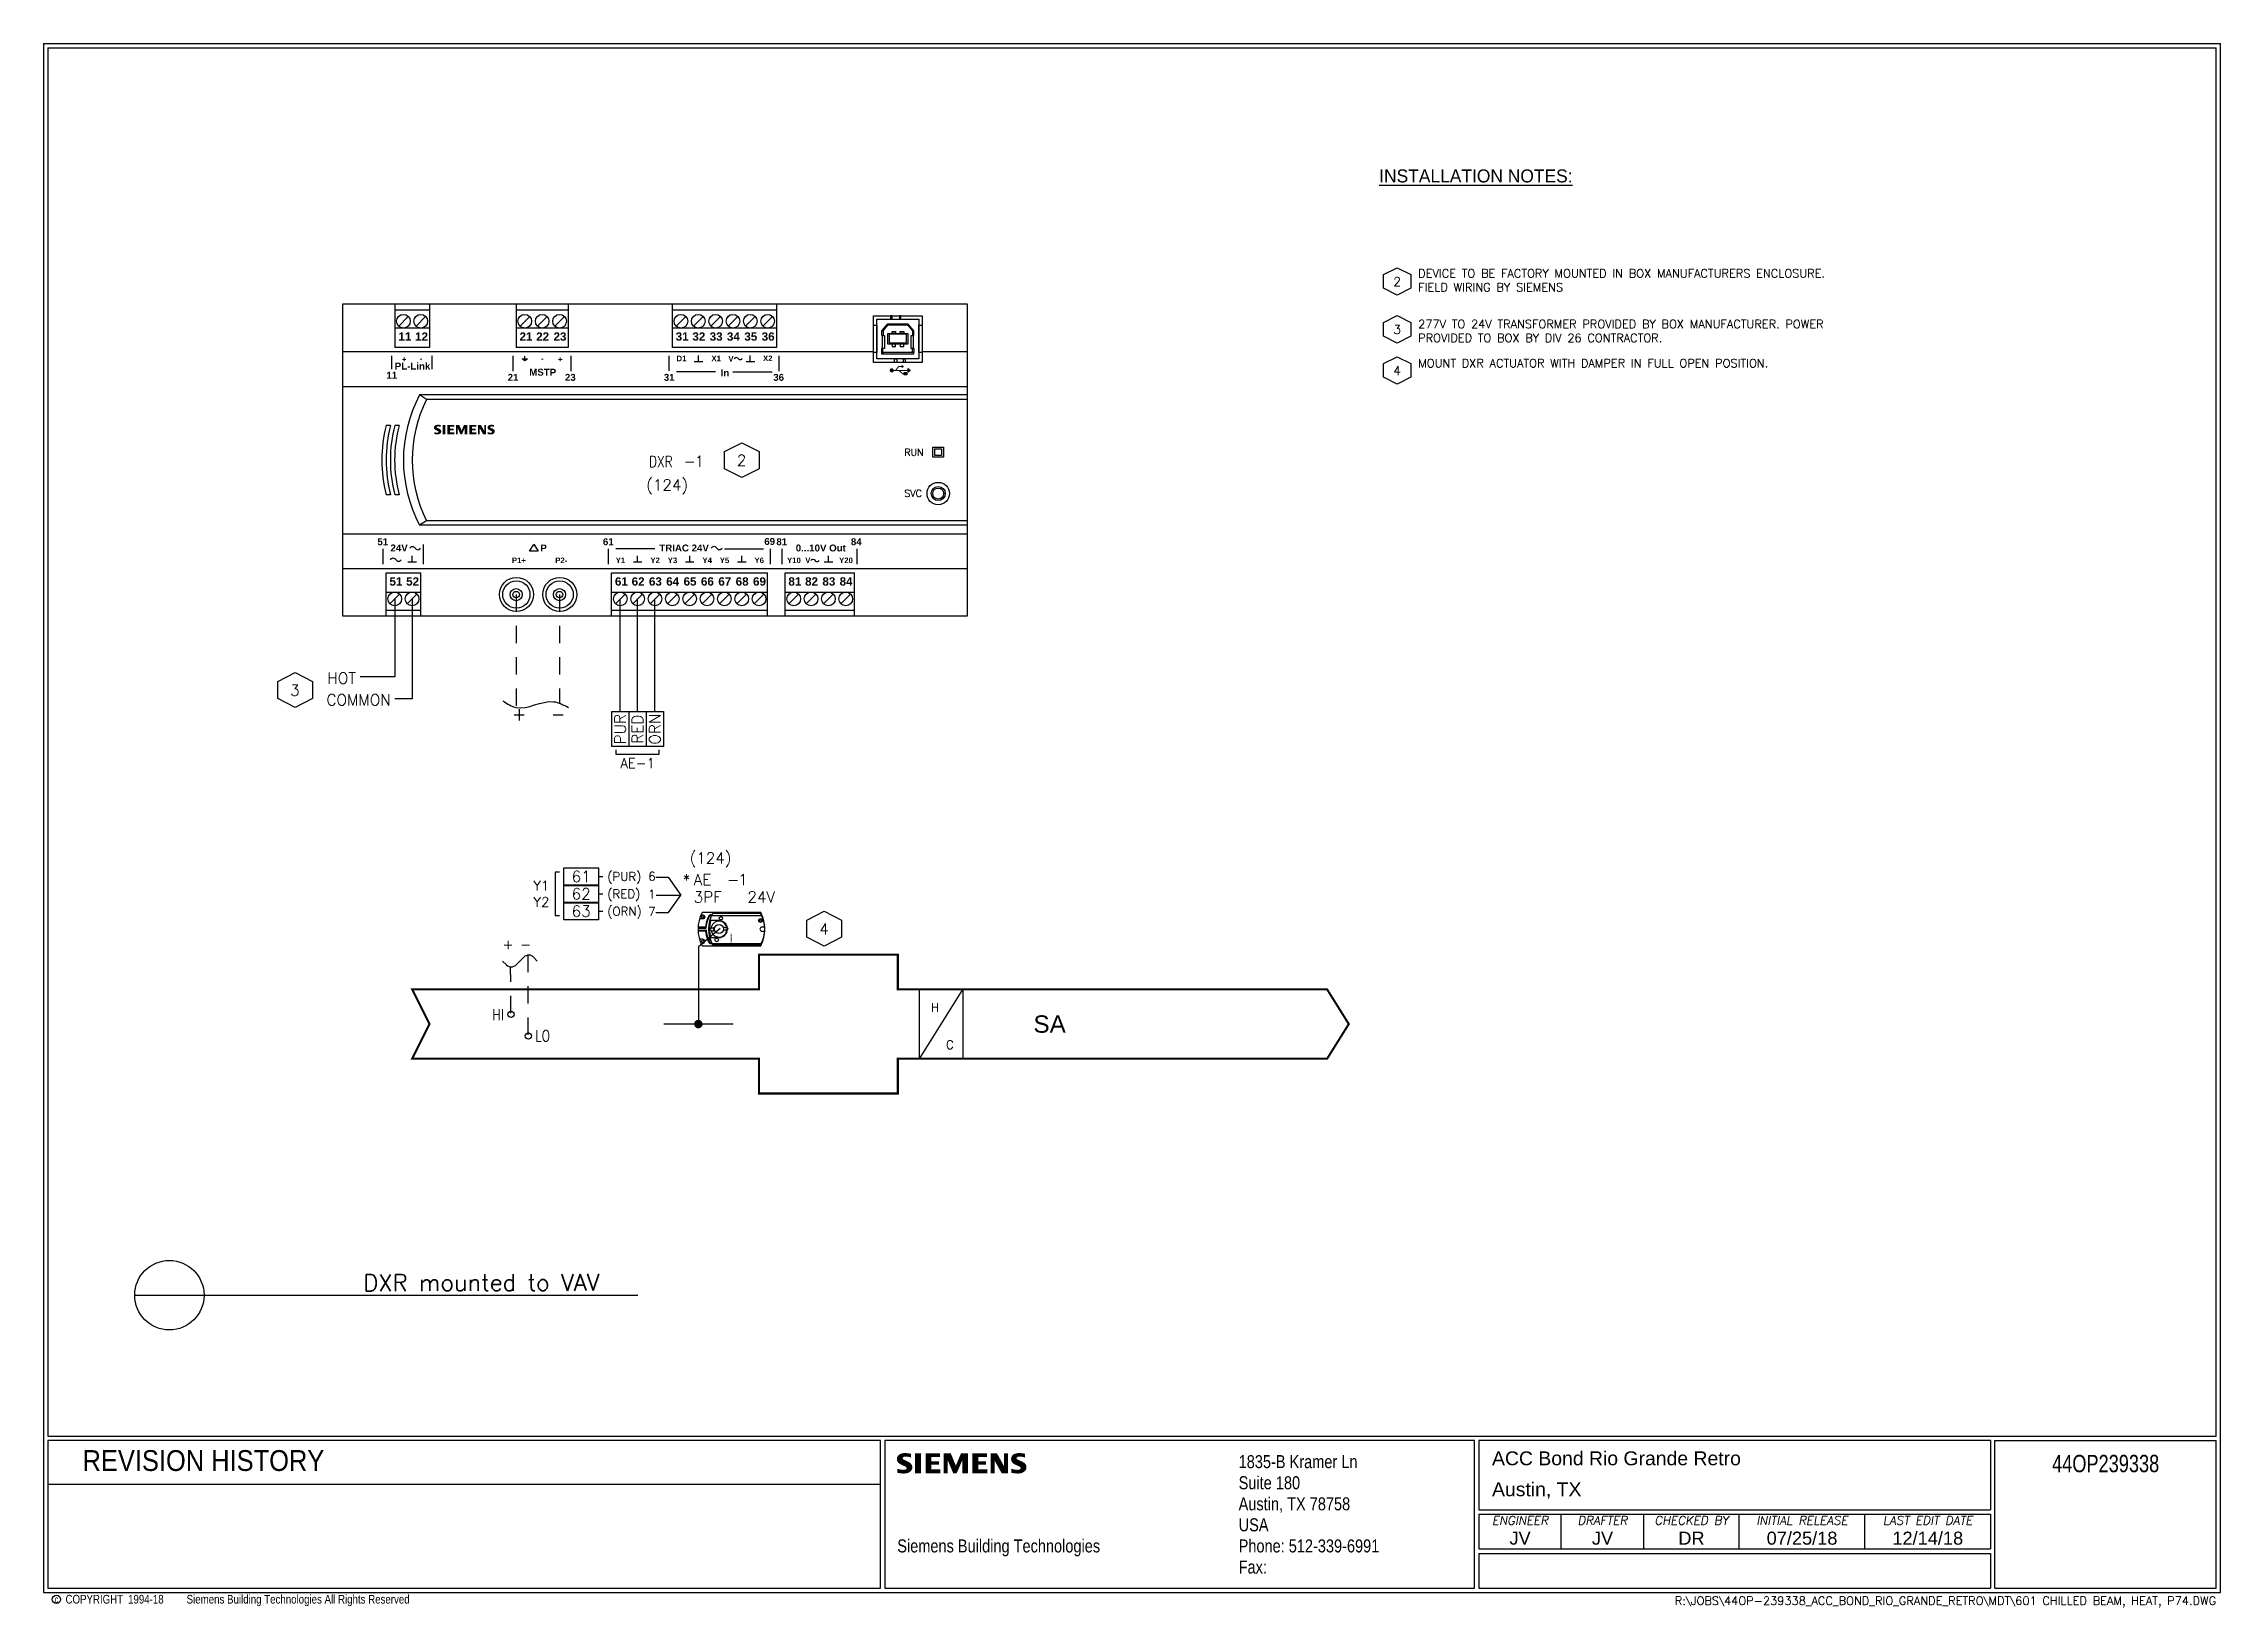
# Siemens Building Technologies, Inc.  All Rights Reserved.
# Model space of a CAD drawing. Extents: x 0 to 15.7, y -1.2 to 10.
import ezdxf
from ezdxf.enums import TextEntityAlignment as Align

# ---------------------------------------------------------------- set-up
doc = ezdxf.new("R2010")
doc.units = 0
doc.header["$LTSCALE"] = 0.25
doc.header["$MEASUREMENT"] = 0
doc.linetypes.add('DASHED', pattern=[0.75, 0.5, -0.25])
doc.layers.get('0').update_dxf_attribs({"linetype": 'CONTINUOUS'})
for name, color, linetype in [('ELECTRIC', 1, 'CONTINUOUS'), ('MECHSYS', 7, 'CONTINUOUS'), ('PNEU_DASHED', 3, 'DASHED'), ('TITLE', 7, 'CONTINUOUS'), ('TITLE_TEXT', 7, 'CONTINUOUS')]:
    doc.layers.add(name, color=color, linetype=linetype)
doc.styles.add('ARIAL', font='helv.shx', dxfattribs={"width": 0.8})
doc.styles.add('ARIALNARROW', font='ARIALN.TTF')
doc.styles.add('HAND', font='freehand')
doc.styles.add('HELV', font='helv')
doc.styles.add('NEWTXT', font='newtxt')
doc.styles.get("Standard").update_dxf_attribs({"font": 'simplex'})
doc.styles.add('TITLES', font='helv.shx', dxfattribs={"width": 0.75})
doc.styles.add('TITLES-JOBNO', font='helv.shx', dxfattribs={"width": 0.75})
doc.styles.add('TITLES-JOBTITLE', font='simplex.shx', dxfattribs={"height": 0.06})
doc.styles.add('TITLES-SYS', font='helv.shx', dxfattribs={"width": 0.875})

msp = doc.modelspace()

# ---------------------------------------------------------------- texts
at = {"style": 'HAND'}
msp.add_text('%%uINSTALLATION NOTES:', height=0.09375, dxfattribs=at).set_placement((9.594, 9.031))
at = {"width": 0.8}
msp.add_text('HI', height=0.08, dxfattribs=at).set_placement((3.286, 2.996), align=Align.RIGHT)
at = {"style": 'HELV'}
msp.add_text('SA', height=0.125, dxfattribs=at).set_placement((7.219, 2.969), align=Align.MIDDLE)
at = {"width": 0.8}
msp.add_text('LO', height=0.08, dxfattribs=at).set_placement((3.512, 2.844))
at = {"layer": 'MECHSYS'}
for s, height, p in [('(PUR)', 0.0625, (4.031, 4)), ('(RED)', 0.0625, (4.031, 3.875)), ('(ORN)', 0.0625, (4.031, 3.75)), ('+ -', 0.0704, (3.277, 3.508))]:
    msp.add_text(s, height=height, dxfattribs=at).set_placement(p)
at = {"layer": 'MECHSYS', "color": 1}
for s, p in [('6', (4.353, 4.002)), ('1', (4.353, 3.874)), ('7', (4.353, 3.749))]:
    msp.add_text(s, height=0.0625, dxfattribs=at).set_placement(p, align=Align.CENTER)
at = {"layer": 'MECHSYS', "attachment_point": 1}
for s, width, heights, insert, char_height in [('DEVICE TO BE FACTORY MOUNTED IN BOX MANUFACTURERS ENCLOSURE. FIELD WIRING BY SIEMENS', 3.40901, [0.676], (9.875, 8.406), 0.06), ('277V TO 24V TRANSFORMER PROVIDED BY BOX MANUFACTURER. POWER PROVIDED TO BOX BY DIV 26 CONTRACTOR.', 3.40901, [0.676], (9.875, 8.041), 0.06), ('MOUNT DXR ACTUATOR WITH DAMPER IN FULL OPEN POSITION.', 3.40901, [0.676], (9.875, 7.759), 0.06), ('+', 0.3125, [0], (3.344, 5.25), 0.0938), ('-', 0.15625, [0], (3.625, 5.25), 0.0938), ('AE-1', 0.3125, [0], (4.125, 4.883), 0.07), ('Y1 \\PY2', 0.34375, [0], (3.5, 4), 0.07)]:
    msp.add_mtext_dynamic_manual_height_columns(s, width=width, gutter_width=0.469, heights=heights, dxfattribs=dict(at, insert=insert, char_height=char_height))
at = {"layer": 'MECHSYS', "color": 1, "char_height": 0.08, "width": 0.75, "attachment_point": 1}
for s, insert in [('\\pi0.26452;{\\C0;HOT}', (1.75, 5.5)), ('\\pi0.1331;{\\C0;COMMON}', (1.875, 5.344))]:
    msp.add_mtext(s, dxfattribs=dict(at, insert=insert))

# ---------------------------------------------------------------- blocks, each defined once
blk = doc.blocks.new('SIEMENS')
at = {"layer": 'MECHSYS', "linetype": 'Continuous'}
for points in [[(0.077, 0.141), (0.09, 0.138), (0.098, 0.137), (0.098, 0.109), (0.084, 0.114), (0.071, 0.116), (0.059, 0.117), (0.046, 0.115), (0.044, 0.114), (0.037, 0.105), (0.043, 0.096), (0.051, 0.093), (0.077, 0.08), (0.091, 0.072), (0.1, 0.063), (0.106, 0.054), (0.109, 0.043), (0.109, 0.04), (0.107, 0.027), (0.101, 0.016), (0.092, 0.007), (0.082, 0.001), (0.07, -0.003), (0.056, -0.005), (0.047, -0.006), (0.033, -0.005), (0.024, -0.004), (0.011, -0.002), (0, 0), (0, 0.029), (0.014, 0.025), (0.028, 0.022), (0.04, 0.021), (0.044, 0.021), (0.059, 0.023), (0.067, 0.029), (0.068, 0.034), (0.061, 0.044), (0.058, 0.045), (0.029, 0.058), (0.016, 0.065), (0.007, 0.073), (0.005, 0.075), (-0.001, 0.087), (-0.003, 0.099), (-0.001, 0.112), (0.005, 0.123), (0.013, 0.13), (0.024, 0.136), (0.036, 0.14), (0.05, 0.142), (0.057, 0.142), (0.069, 0.141)], [(0.128, -0.003), (0.171, -0.003), (0.171, 0.139), (0.128, 0.139)], [(0.245, 0.113), (0.245, 0.082), (0.301, 0.082), (0.245, 0.082), (0.301, 0.082), (0.301, 0.058), (0.245, 0.058), (0.245, 0.025), (0.31, 0.025), (0.245, 0.025), (0.31, 0.025), (0.31, -0.003), (0.204, -0.003), (0.204, 0.139), (0.309, 0.139), (0.309, 0.113)], [(0.469, -0.003), (0.469, 0.091), (0.428, -0.004), (0.403, -0.004), (0.363, 0.091), (0.363, -0.003), (0.334, -0.003), (0.334, 0.139), (0.386, 0.139), (0.422, 0.052), (0.459, 0.139), (0.509, 0.139), (0.509, -0.003)], [(0.639, 0.058), (0.584, 0.058), (0.584, 0.025), (0.648, 0.025), (0.584, 0.025), (0.648, 0.025), (0.648, -0.003), (0.542, -0.003), (0.542, 0.139), (0.647, 0.139), (0.647, 0.113), (0.584, 0.113), (0.584, 0.082), (0.639, 0.082), (0.584, 0.082), (0.639, 0.082)], [(0.752, -0.003), (0.701, 0.088), (0.701, -0.003), (0.672, -0.003), (0.672, 0.139), (0.719, 0.139), (0.768, 0.05), (0.768, 0.139), (0.797, 0.139), (0.797, -0.003)], [(0.893, 0.116), (0.882, 0.117), (0.868, 0.115), (0.866, 0.114), (0.859, 0.105), (0.862, 0.098), (0.873, 0.093), (0.9, 0.08), (0.913, 0.073), (0.922, 0.065), (0.924, 0.063), (0.93, 0.051), (0.931, 0.039), (0.929, 0.026), (0.923, 0.015), (0.914, 0.007), (0.904, 0.001), (0.892, -0.003), (0.878, -0.005), (0.869, -0.006), (0.855, -0.005), (0.846, -0.004), (0.833, -0.002), (0.822, 0), (0.822, 0.029), (0.837, 0.025), (0.85, 0.022), (0.862, 0.021), (0.867, 0.021), (0.88, 0.023), (0.884, 0.024), (0.89, 0.033), (0.884, 0.043), (0.88, 0.045), (0.851, 0.058), (0.838, 0.065), (0.829, 0.073), (0.827, 0.075), (0.822, 0.086), (0.82, 0.099), (0.822, 0.112), (0.828, 0.123), (0.836, 0.131), (0.846, 0.136), (0.859, 0.14), (0.873, 0.142), (0.879, 0.142), (0.892, 0.141), (0.897, 0.141), (0.91, 0.139), (0.92, 0.137), (0.92, 0.109), (0.906, 0.114)]]:
    blk.add_hatch(color=134, dxfattribs=at).paths.add_polyline_path(points)
at = {"color": 7}
for p, q in [((0.171, 0.139), (0.171, 0.139)), ((0.301, 0.082), (0.301, 0.082)), ((0.648, 0.025), (0.648, 0.025)), ((0.768, 0.05), (0.768, 0.05))]:
    blk.add_line(p, q, dxfattribs=at)
blk = doc.blocks.new('TITLBLKB')
at = {"layer": 'TITLE', "color": 134}
for p, q in [((-0.031, 10.031), (15.656, 10.031)), ((-0.031, 10.031), (-0.031, -1.125)), ((15.656, -1.125), (15.656, 10.031)), ((-0.031, -1.125), (15.656, -1.125))]:
    blk.add_line(p, q, dxfattribs=at)
at = {"layer": 'TITLE'}
for p, q in [((0, 10), (15.625, 10)), ((0, 10), (0, 0)), ((15.625, 0), (15.625, 10)), ((0, 0), (15.625, 0)), ((6, -0.031), (0, -0.031)), ((0, -0.031), (0, -1.094)), ((6, -1.094), (6, -0.031)), ((10.281, -0.031), (6.031, -0.031)), ((6.031, -0.031), (6.031, -1.094)), ((10.281, -1.094), (10.281, -0.031)), ((14, -0.031), (10.312, -0.031)), ((10.312, -0.031), (10.312, -0.531)), ((14, -0.031), (14, -0.531)), ((14.031, -1.094), (14.031, -0.031)), ((14.031, -0.031), (15.625, -0.031)), ((15.625, -1.094), (15.625, -0.031)), ((0, -0.344), (6, -0.344)), ((10.312, -0.531), (14, -0.531)), ((10.312, -0.562), (14, -0.562)), ((10.312, -0.562), (10.312, -0.812)), ((10.906, -0.812), (10.906, -0.562)), ((11.5, -0.812), (11.5, -0.562)), ((12.188, -0.812), (12.188, -0.562)), ((13.094, -0.812), (13.094, -0.562)), ((14, -0.562), (14, -0.812)), ((10.312, -0.812), (14, -0.812)), ((10.312, -0.844), (14, -0.844)), ((10.312, -0.844), (10.312, -1.094)), ((14, -0.844), (14, -1.094)), ((0, -1.094), (6, -1.094)), ((6.031, -1.094), (10.281, -1.094)), ((10.312, -1.094), (14, -1.094)), ((14.031, -1.094), (15.625, -1.094))]:
    blk.add_line(p, q, dxfattribs=at)
at = {"layer": 'TITLE_TEXT', "color": 255}
blk.add_circle((0.062, -1.175), 0.03, dxfattribs=at)
at = {"layer": 'MECHSYS'}
blk.add_blockref('SIEMENS', (6.121, -0.263), dxfattribs=at)
at = {"layer": 'MECHSYS', "style": 'TITLES-SYS', "width": 0.875}
blk.add_attdef('REVHISTORY', text='', height=0.15, dxfattribs=at).set_placement((0.25, -0.175), align=Align.MIDDLE_LEFT)
at = {"layer": 'TITLE', "color": 8, "style": 'TITLES-JOBTITLE', "oblique": 10}
for s, p in [('ENGINEER', (10.609, -0.656)), ('DRAFTER', (11.203, -0.656)), ('CHECKED BY', (11.844, -0.656)), ('INITIAL RELEASE', (12.641, -0.656)), ('LAST EDIT DATE', (13.547, -0.656))]:
    blk.add_text(s, height=0.0625, dxfattribs=at).set_placement(p, align=Align.BOTTOM_CENTER)
at = {"layer": 'TITLE_TEXT', "color": 7, "style": 'ARIALNARROW', "width": 0.8}
blk.add_text('c', height=0.05, dxfattribs=at).set_placement((0.062, -1.175), align=Align.MIDDLE)
at = {"layer": 'TITLE_TEXT', "color": 7, "style": 'ARIAL', "width": 0.8}
blk.add_text('COPYRIGHT', height=0.0625, dxfattribs=at).set_placement((0.127, -1.205))
at = {"layer": 'TITLE_TEXT', "style": 'ARIAL'}
for tag, height, p in [('BR_ADD1', 0.0938, (8.581, -0.183)), ('JOB', 0.1, (10.407, -0.159)), ('BR_NAME', 0.0938, (6.121, -0.79)), ('BR_DIVISION', 0.0938, (6.121, -0.942))]:
    blk.add_attdef(tag, text='', height=height, dxfattribs=at).set_placement(p, align=Align.MIDDLE_LEFT)
at = {"layer": 'TITLE_TEXT', "width": 0.75}
for tag, height, style, p in [('JOB_NUMBER', 0.125, 'TITLES-JOBNO', (14.829, -0.259)), ('SYSTEM_ID', 0.125, 'TITLES-JOBNO', (14.829, -0.435)), ('DWG', 0.4, 'TITLES', (14.828, -0.963))]:
    blk.add_attdef(tag, text='', height=height, dxfattribs=dict(at, style=style)).set_placement(p, align=Align.CENTER)
at = {"layer": 'TITLE_TEXT', "style": 'ARIAL'}
for tag, height, flags, p in [('BR_ADD2', 0.0938, 8, (8.581, -0.335)), ('BR_CITY', 0.0938, 8, (8.581, -0.487)), ('LOCATION', 0.1, 4, (10.407, -0.382)), ('BR_COUNTRY', 0.0938, 8, (8.581, -0.638)), ('BR_PHONE', 0.0938, 8, (8.581, -0.79)), ('BR_FAX', 0.0938, 8, (8.581, -0.942))]:
    blk.add_attdef(tag, text='', height=height, dxfattribs=dict(at, flags=flags)).set_placement(p, align=Align.MIDDLE_LEFT)
at = {"layer": 'TITLE_TEXT', "style": 'ARIAL', "flags": 4}
for tag, p in [('ENGR', (10.609, -0.781)), ('EDATE', (13.547, -0.781))]:
    blk.add_attdef(tag, text='', height=0.0938, dxfattribs=at).set_placement(p, align=Align.CENTER)
at = {"layer": 'TITLE_TEXT', "style": 'ARIAL'}
for tag, p in [('DR', (11.203, -0.781)), ('CHECK', (11.844, -0.781)), ('CDATE', (12.641, -0.781))]:
    blk.add_attdef(tag, text='', height=0.0938, dxfattribs=at).set_placement(p, align=Align.CENTER)
at = {"layer": 'TITLE_TEXT', "style": 'TITLES-SYS', "width": 0.875}
blk.add_attdef('SYSTEM', text='', height=0.15, dxfattribs=at).set_placement((10.407, -0.969), align=Align.MIDDLE_LEFT)
at = {"layer": 'TITLE_TEXT', "color": 7, "style": 'ARIAL', "width": 0.8, "flags": 8}
for tag, p in [('COPY-DATE', (0.578, -1.174)), ('COPY-NAME', (1, -1.174))]:
    blk.add_attdef(tag, text='', height=0.0625, dxfattribs=at).set_placement(p, align=Align.MIDDLE_LEFT)
at = {"layer": 'TITLE_TEXT', "style": 'TITLES-JOBTITLE', "flags": 4}
blk.add_attdef('FULLDWG', text='', height=0.06, dxfattribs=at).set_placement((15.625, -1.215), align=Align.RIGHT)
blk = doc.blocks.new('_TITDET1')
at = {"linetype": 'Continuous'}
blk.add_line((-2.0625, 0), (1.5625, 0), dxfattribs=at)
at = {"color": 7, "linetype": 'Continuous'}
blk.add_circle((-1.8125, 0), 0.25, dxfattribs=at)
at = {"color": 7, "linetype": 'Continuous', "width": 0.8}
for tag, height, p in [('DET-NUM', 0.125, (-1.8125, 0.03125)), ('DET-PAGE', 0.125, (-1.8125, -0.15625)), ('NOTES_1', 0.09375, (0, -0.15625)), ('NOTES_2', 0.09375, (0, -0.296875)), ('NOTES_3', 0.09375, (0, -0.4375)), ('NOTES_4', 0.09375, (0, -0.578125)), ('NOTES_5', 0.09375, (0, -0.71875))]:
    blk.add_attdef(tag, text='', height=height, dxfattribs=at).set_placement(p, align=Align.CENTER)
at = {"color": 7, "linetype": 'Continuous'}
blk.add_attdef('DETAIL', text='', height=0.12, rotation=0.125, dxfattribs=at).set_placement((0, 0.03125), align=Align.CENTER)
blk = doc.blocks.new('_SYSITAG')
for p, q in [((-0.125, 0.062), (0, 0.125)), ((-0.125, -0.062), (-0.125, 0.062)), ((0, 0.125), (0.125, 0.062)), ((0.125, 0.062), (0.125, -0.062)), ((0, -0.125), (-0.125, -0.062)), ((0.125, -0.062), (0, -0.125))]:
    blk.add_line(p, q)
at = {"color": 1}
blk.add_attdef('TERMTAG', text='', height=0.08, dxfattribs=at).set_placement((-0.001, -0.002), align=Align.MIDDLE)
blk = doc.blocks.new('_ACHCL')
for p, q in [((-0.156, -0.25), (0.156, 0.25)), ((-0.156, -0.25), (-0.156, 0.25)), ((-0.156, 0.25), (0.156, 0.25)), ((0.156, 0.25), (0.156, -0.25)), ((0.156, -0.25), (-0.156, -0.25)), ((0.156, -0.25), (-0.094, -0.25))]:
    blk.add_line(p, q)
for s, p in [('H', (-0.075, 0.089)), ('C', (0.034, -0.18))]:
    blk.add_text(s, height=0.0625).set_placement(p)
blk = doc.blocks.new('*U9')
at = {"color": 134, "linetype": 'Continuous'}
for points in [[(0.757, 3.251), (0.725, 3.245), (0.759, 3.245)], [(0.726, 3.251), (0.725, 3.245), (0.757, 3.251)], [(0.725, 3.245), (0.727, 3.235), (0.759, 3.245)], [(0.73, 3.262), (0.726, 3.251), (0.761, 3.257)], [(0.761, 3.257), (0.726, 3.251), (0.757, 3.251)], [(0.759, 3.245), (0.727, 3.235), (0.768, 3.241)], [(0.768, 3.241), (0.727, 3.235), (0.788, 3.232)], [(0.727, 3.235), (0.733, 3.226), (0.788, 3.232)], [(0.728, 3.191), (0.728, 3.168), (0.74, 3.188)], [(0.74, 3.188), (0.728, 3.168), (0.752, 3.185)], [(0.752, 3.185), (0.728, 3.168), (0.762, 3.184)], [(0.762, 3.184), (0.728, 3.168), (0.808, 3.182)], [(0.808, 3.182), (0.728, 3.168), (0.8, 3.173)], [(0.8, 3.173), (0.728, 3.168), (0.798, 3.172)], [(0.798, 3.172), (0.728, 3.168), (0.789, 3.167)], [(0.728, 3.168), (0.74, 3.166), (0.789, 3.167)], [(0.738, 3.27), (0.73, 3.262), (0.774, 3.259)], [(0.73, 3.262), (0.761, 3.257), (0.774, 3.259)], [(0.788, 3.232), (0.733, 3.226), (0.797, 3.227)], [(0.797, 3.227), (0.733, 3.226), (0.806, 3.219)], [(0.733, 3.226), (0.742, 3.219), (0.806, 3.219)], [(0.747, 3.275), (0.738, 3.27), (0.789, 3.258)], [(0.738, 3.27), (0.774, 3.259), (0.786, 3.259)], [(0.738, 3.27), (0.786, 3.259), (0.789, 3.258)], [(0.789, 3.167), (0.74, 3.166), (0.777, 3.164)], [(0.74, 3.166), (0.747, 3.165), (0.777, 3.164)], [(0.742, 3.219), (0.75, 3.214), (0.811, 3.21)], [(0.806, 3.219), (0.742, 3.219), (0.811, 3.21)], [(0.792, 3.278), (0.747, 3.275), (0.804, 3.275)], [(0.758, 3.278), (0.747, 3.275), (0.792, 3.278)], [(0.747, 3.275), (0.789, 3.258), (0.801, 3.255)], [(0.747, 3.275), (0.801, 3.255), (0.804, 3.254)], [(0.804, 3.275), (0.747, 3.275), (0.804, 3.254)], [(0.747, 3.165), (0.76, 3.163), (0.777, 3.164)], [(0.75, 3.214), (0.773, 3.204), (0.811, 3.21)], [(0.78, 3.279), (0.758, 3.278), (0.792, 3.278)], [(0.772, 3.279), (0.758, 3.278), (0.78, 3.279)], [(0.777, 3.164), (0.76, 3.163), (0.764, 3.163)], [(0.766, 3.184), (0.762, 3.184), (0.808, 3.182)], [(0.778, 3.187), (0.766, 3.184), (0.808, 3.182)], [(0.811, 3.21), (0.773, 3.204), (0.813, 3.199)], [(0.773, 3.204), (0.781, 3.197), (0.813, 3.199)], [(0.782, 3.194), (0.778, 3.187), (0.812, 3.192)], [(0.812, 3.192), (0.778, 3.187), (0.808, 3.182)], [(0.813, 3.199), (0.781, 3.197), (0.812, 3.192)], [(0.781, 3.197), (0.782, 3.194), (0.812, 3.192)], [(0.861, 3.166), (0.861, 3.277), (0.829, 3.277)], [(0.829, 3.277), (0.829, 3.166), (0.861, 3.166)], [(0.97, 3.257), (0.97, 3.277), (0.887, 3.277)], [(0.887, 3.277), (0.92, 3.257), (0.97, 3.257)], [(0.887, 3.277), (0.887, 3.166), (0.92, 3.257)], [(0.92, 3.257), (0.887, 3.166), (0.92, 3.232)], [(0.92, 3.232), (0.887, 3.166), (0.92, 3.213)], [(0.92, 3.213), (0.887, 3.166), (0.92, 3.187)], [(0.97, 3.187), (0.887, 3.166), (0.97, 3.166)], [(0.887, 3.166), (0.97, 3.187), (0.92, 3.187)], [(0.963, 3.232), (0.92, 3.213), (0.963, 3.213)], [(0.92, 3.213), (0.963, 3.232), (0.92, 3.232)], [(0.989, 3.277), (0.989, 3.166), (1.011, 3.239)], [(1.011, 3.239), (1.029, 3.277), (0.989, 3.277)], [(1.011, 3.239), (0.989, 3.166), (1.011, 3.166)], [(1.029, 3.277), (1.011, 3.239), (1.058, 3.209)], [(1.011, 3.239), (1.042, 3.166), (1.058, 3.209)], [(1.058, 3.209), (1.042, 3.166), (1.063, 3.166)], [(1.086, 3.277), (1.058, 3.209), (1.094, 3.239)], [(1.094, 3.239), (1.058, 3.209), (1.063, 3.166)], [(1.094, 3.239), (1.126, 3.277), (1.086, 3.277)], [(1.126, 3.277), (1.094, 3.239), (1.126, 3.166)], [(1.094, 3.239), (1.094, 3.166), (1.126, 3.166)], [(1.233, 3.257), (1.233, 3.277), (1.151, 3.277)], [(1.151, 3.277), (1.183, 3.257), (1.233, 3.257)], [(1.151, 3.277), (1.151, 3.166), (1.183, 3.257)], [(1.183, 3.257), (1.151, 3.166), (1.183, 3.232)], [(1.183, 3.232), (1.151, 3.166), (1.183, 3.213)], [(1.183, 3.213), (1.151, 3.166), (1.183, 3.187)], [(1.235, 3.187), (1.151, 3.166), (1.235, 3.166)], [(1.151, 3.166), (1.235, 3.187), (1.183, 3.187)], [(1.227, 3.232), (1.183, 3.213), (1.227, 3.213)], [(1.183, 3.213), (1.227, 3.232), (1.183, 3.232)], [(1.253, 3.277), (1.253, 3.166), (1.276, 3.237)], [(1.276, 3.237), (1.289, 3.277), (1.253, 3.277)], [(1.276, 3.237), (1.253, 3.166), (1.276, 3.166)], [(1.289, 3.277), (1.276, 3.237), (1.329, 3.207)], [(1.276, 3.237), (1.315, 3.166), (1.329, 3.207)], [(1.329, 3.207), (1.315, 3.166), (1.35, 3.166)], [(1.329, 3.207), (1.35, 3.277), (1.329, 3.277)], [(1.35, 3.277), (1.329, 3.207), (1.35, 3.166)], [(1.373, 3.262), (1.369, 3.251), (1.405, 3.257)], [(1.405, 3.257), (1.369, 3.251), (1.4, 3.251)], [(1.4, 3.251), (1.369, 3.245), (1.401, 3.248)], [(1.369, 3.251), (1.369, 3.245), (1.4, 3.251)], [(1.401, 3.248), (1.369, 3.245), (1.41, 3.241)], [(1.369, 3.245), (1.371, 3.235), (1.41, 3.241)], [(1.37, 3.191), (1.37, 3.168), (1.384, 3.187)], [(1.384, 3.187), (1.37, 3.168), (1.396, 3.185)], [(1.396, 3.185), (1.37, 3.168), (1.405, 3.184)], [(1.405, 3.184), (1.37, 3.168), (1.45, 3.181)], [(1.45, 3.181), (1.37, 3.168), (1.442, 3.173)], [(1.442, 3.173), (1.37, 3.168), (1.432, 3.167)], [(1.442, 3.173), (1.37, 3.168), (1.442, 3.173)], [(1.37, 3.168), (1.381, 3.166), (1.432, 3.167)], [(1.41, 3.241), (1.371, 3.235), (1.43, 3.232)], [(1.371, 3.235), (1.376, 3.226), (1.43, 3.232)], [(1.381, 3.27), (1.373, 3.262), (1.418, 3.259)], [(1.373, 3.262), (1.405, 3.257), (1.418, 3.259)], [(1.43, 3.232), (1.376, 3.226), (1.441, 3.226)], [(1.376, 3.226), (1.386, 3.218), (1.441, 3.226)], [(1.39, 3.275), (1.381, 3.27), (1.433, 3.258)], [(1.381, 3.27), (1.418, 3.259), (1.43, 3.258)], [(1.381, 3.27), (1.43, 3.258), (1.433, 3.258)], [(1.432, 3.167), (1.381, 3.166), (1.421, 3.164)], [(1.381, 3.166), (1.39, 3.165), (1.421, 3.164)], [(1.441, 3.226), (1.386, 3.218), (1.449, 3.218)], [(1.386, 3.218), (1.393, 3.214), (1.449, 3.218)], [(1.435, 3.278), (1.39, 3.275), (1.447, 3.275)], [(1.401, 3.278), (1.39, 3.275), (1.435, 3.278)], [(1.39, 3.275), (1.433, 3.258), (1.444, 3.255)], [(1.39, 3.275), (1.444, 3.255), (1.447, 3.254)], [(1.447, 3.275), (1.39, 3.275), (1.447, 3.254)], [(1.39, 3.165), (1.403, 3.163), (1.421, 3.164)], [(1.449, 3.218), (1.393, 3.214), (1.453, 3.211)], [(1.393, 3.214), (1.415, 3.204), (1.453, 3.211)], [(1.423, 3.279), (1.401, 3.278), (1.435, 3.278)], [(1.415, 3.279), (1.401, 3.278), (1.423, 3.279)], [(1.421, 3.164), (1.403, 3.163), (1.407, 3.163)], [(1.408, 3.184), (1.405, 3.184), (1.45, 3.181)], [(1.42, 3.187), (1.408, 3.184), (1.45, 3.181)], [(1.453, 3.211), (1.415, 3.204), (1.455, 3.199)], [(1.415, 3.204), (1.422, 3.2), (1.455, 3.199)], [(1.424, 3.194), (1.42, 3.187), (1.454, 3.192)], [(1.454, 3.192), (1.42, 3.187), (1.45, 3.181)], [(1.422, 3.2), (1.424, 3.194), (1.455, 3.199)], [(1.455, 3.199), (1.424, 3.194), (1.454, 3.192)]]:
    blk.add_solid(points, dxfattribs=at)
blk = doc.blocks.new('_LINSQB')
for p, q in [((0, 0.125), (-0.027, 0.098)), ((-0.027, 0.027), (0.027, -0.027)), ((0.027, -0.098), (0, -0.125))]:
    blk.add_line(p, q)
for centre, start, end in [((0.008, 0.063), 135, 225), ((-0.008, -0.063), 315, 45)]:
    blk.add_arc(centre, 0.05, start, end)
blk = doc.blocks.new('DXR2.M12P_VVB')
h = blk.add_hatch(color=7)
h.dxf.hatch_style = 1
h.paths.add_polyline_path([(4.064, 1.756), (4.045, 1.756), (4.045, 1.738), (4.064, 1.738)])
h = blk.add_hatch(color=7)
h.dxf.hatch_style = 1
h.paths.add_polyline_path([(4.074, 1.785), (4.074, 1.771), (4.074, 1.758), (4.089, 1.771)])
for p, q in [((0.375, 2.25), (0.375, 1.937)), ((0.625, 2.205), (0.375, 2.205)), ((0.625, 2.25), (0.625, 1.937)), ((1.25, 2.25), (1.25, 1.937)), ((1.625, 2.205), (1.25, 2.205)), ((1.625, 2.25), (1.625, 1.937)), ((2.375, 2.25), (2.375, 1.937)), ((3.125, 2.205), (2.375, 2.205)), ((3.125, 2.25), (3.125, 1.937)), ((0.625, 2.076), (0.375, 2.076)), ((0.472, 2.16), (0.403, 2.09)), ((0.597, 2.16), (0.528, 2.09)), ((1.625, 2.076), (1.25, 2.076)), ((1.347, 2.16), (1.278, 2.09)), ((1.472, 2.16), (1.403, 2.09)), ((1.597, 2.16), (1.528, 2.09)), ((3.125, 2.076), (2.375, 2.076)), ((2.472, 2.16), (2.403, 2.09)), ((2.597, 2.16), (2.528, 2.09)), ((2.722, 2.16), (2.653, 2.09)), ((2.847, 2.16), (2.778, 2.09)), ((2.972, 2.16), (2.903, 2.09)), ((3.097, 2.16), (3.028, 2.09)), ((3.884, 2.057), (3.928, 2.107)), ((3.894, 2.057), (3.928, 2.097)), ((4.116, 2.057), (4.072, 2.107)), ((4.072, 2.097), (4.106, 2.057)), ((3.824, 1.906), (0, 1.906)), ((0.625, 1.937), (0.375, 1.937)), ((1.625, 1.937), (1.25, 1.937)), ((3.125, 1.937), (2.375, 1.937)), ((4.5, 1.906), (4.175, 1.906)), ((0.353, 1.78), (0.353, 1.875)), ((0.645, 1.78), (0.645, 1.875)), ((1.228, 1.766), (1.228, 1.875)), ((1.294, 1.854), (1.331, 1.854)), ((1.312, 1.839), (1.294, 1.854)), ((1.312, 1.854), (1.312, 1.873)), ((1.331, 1.854), (1.312, 1.839)), ((1.645, 1.766), (1.645, 1.875)), ((2.353, 1.767), (2.353, 1.875)), ((2.687, 1.76), (2.406, 1.76)), ((2.533, 1.835), (2.595, 1.835)), ((2.564, 1.835), (2.564, 1.878)), ((2.812, 1.76), (3.094, 1.76)), ((2.906, 1.835), (2.969, 1.835)), ((2.937, 1.835), (2.937, 1.878)), ((3.145, 1.765), (3.145, 1.875)), ((0, 1.656), (4.5, 1.656)), ((4.5, 1.594), (0.554, 1.594)), ((0.604, 1.562), (0.554, 1.594)), ((4.5, 1.562), (0.604, 1.562)), ((0.345, 1.375), (0.314, 1.375)), ((0.407, 1.375), (0.376, 1.375)), ((0.345, 0.875), (0.314, 0.875)), ((0.407, 0.875), (0.377, 0.875)), ((0.604, 0.688), (0.554, 0.656)), ((4.5, 0.656), (0.554, 0.656)), ((4.5, 0.688), (0.604, 0.688)), ((0, 0.594), (4.5, 0.594)), ((0.291, 0.375), (0.291, 0.485)), ((0.582, 0.375), (0.582, 0.518)), ((1.345, 0.469), (1.378, 0.518)), ((1.377, 0.519), (1.408, 0.469)), ((1.916, 0.375), (1.916, 0.485)), ((2.25, 0.486), (1.969, 0.486)), ((2.75, 0.486), (3.031, 0.486)), ((3.082, 0.375), (3.082, 0.486)), ((3.166, 0.375), (3.166, 0.485)), ((3.707, 0.375), (3.707, 0.485)), ((0, 0.344), (4.5, 0.344)), ((0.469, 0.392), (0.531, 0.392)), ((0.5, 0.392), (0.5, 0.435)), ((1.408, 0.469), (1.345, 0.469)), ((2.094, 0.392), (2.156, 0.392)), ((2.125, 0.392), (2.125, 0.435)), ((2.469, 0.392), (2.531, 0.392)), ((2.5, 0.392), (2.5, 0.435)), ((2.844, 0.392), (2.906, 0.392)), ((2.875, 0.392), (2.875, 0.435)), ((3.469, 0.392), (3.531, 0.392)), ((3.5, 0.392), (3.5, 0.435)), ((0.312, 0.312), (0.562, 0.312)), ((0.312, 0), (0.312, 0.312)), ((0.312, 0.174), (0.562, 0.174)), ((0.41, 0.16), (0.34, 0.09)), ((0.535, 0.16), (0.465, 0.09)), ((0.562, 0), (0.562, 0.312)), ((1.937, 0.312), (3.062, 0.312)), ((1.937, 0), (1.937, 0.312)), ((1.937, 0.174), (3.062, 0.174)), ((2.035, 0.16), (1.965, 0.09)), ((2.16, 0.16), (2.09, 0.09)), ((2.285, 0.16), (2.215, 0.09)), ((2.41, 0.16), (2.34, 0.09)), ((2.535, 0.16), (2.465, 0.09)), ((2.66, 0.16), (2.59, 0.09)), ((2.785, 0.16), (2.715, 0.09)), ((2.91, 0.16), (2.84, 0.09)), ((3.035, 0.16), (2.965, 0.09)), ((3.062, 0), (3.062, 0.312)), ((3.187, 0.312), (3.687, 0.312)), ((3.187, 0), (3.187, 0.312)), ((3.187, 0.174), (3.687, 0.174)), ((3.285, 0.16), (3.215, 0.09)), ((3.41, 0.16), (3.34, 0.09)), ((3.535, 0.16), (3.465, 0.09)), ((3.66, 0.16), (3.59, 0.09)), ((3.687, 0), (3.687, 0.312)), ((0.312, 0.045), (0.562, 0.045)), ((1.937, 0.045), (3.062, 0.045)), ((3.187, 0.045), (3.687, 0.045))]:
    blk.add_line(p, q)
at = {"color": 7}
for p, q in [((4.074, 1.785), (4.089, 1.771)), ((4.074, 1.771), (4.074, 1.785)), ((4.089, 1.771), (4.074, 1.758)), ((4.074, 1.758), (4.074, 1.771))]:
    blk.add_line(p, q, dxfattribs=at)
for points in [[(0, 2.25), (4.5, 2.25), (4.5, 0), (0, 0)], [(3.824, 2.165), (4.175, 2.165), (4.175, 1.828), (3.824, 1.828)], [(3.824, 2.097), (3.849, 2.097), (3.849, 1.9), (3.824, 1.9)], [(3.849, 2.141), (4.151, 2.141), (4.151, 1.855), (3.849, 1.855)], [(3.894, 2.023), (3.884, 2.023), (3.884, 2.057), (3.894, 2.057)], [(3.928, 2.107), (4.072, 2.107), (4.072, 2.097), (3.928, 2.097)], [(3.948, 2.141), (3.958, 2.141), (3.958, 2.165), (3.948, 2.165)], [(3.958, 2.052), (3.983, 2.052), (3.983, 2.038), (3.958, 2.038)], [(4.012, 2.141), (4.022, 2.141), (4.022, 2.165), (4.012, 2.165)], [(4.017, 2.052), (4.043, 2.052), (4.043, 2.038), (4.017, 2.038)], [(4.106, 2.023), (4.116, 2.023), (4.116, 2.057), (4.106, 2.057)], [(4.151, 2.097), (4.175, 2.097), (4.175, 1.9), (4.151, 1.9)], [(3.893, 1.93), (3.883, 1.93), (3.883, 1.89), (3.893, 1.89)], [(3.889, 2.023), (3.904, 2.023), (3.904, 1.93), (3.889, 1.93)], [(3.893, 1.89), (4.116, 1.89), (4.116, 1.9), (3.893, 1.9)], [(3.928, 2.038), (4.071, 2.038), (4.071, 1.959), (3.928, 1.959)], [(3.938, 1.969), (4.062, 1.969), (4.062, 2.031), (3.938, 2.031)], [(3.958, 1.944), (3.983, 1.944), (3.983, 1.959), (3.958, 1.959)], [(4.017, 1.944), (4.043, 1.944), (4.043, 1.959), (4.017, 1.959)], [(4.097, 2.023), (4.111, 2.023), (4.111, 1.93), (4.097, 1.93)], [(4.116, 1.9), (4.106, 1.9), (4.106, 1.93), (4.116, 1.93)], [(3.977, 1.855), (3.993, 1.855), (3.993, 1.828), (3.977, 1.828)], [(4.042, 1.855), (4.052, 1.855), (4.052, 1.828), (4.042, 1.828)], [(4.252, 1.219), (4.33, 1.219), (4.33, 1.145), (4.252, 1.145)], [(4.267, 1.205), (4.315, 1.205), (4.315, 1.159), (4.267, 1.159)]]:
    blk.add_lwpolyline(points, close=True)
for points, const_width in [([(3.949, 1.771, 1), (3.964, 1.771, 1)], 0.015), ([(4.028, 1.799, 1), (4.037, 1.799, 1)], 0.009)]:
    blk.add_lwpolyline(points, format="xyb", close=True, dxfattribs=dict(at, const_width=const_width))
at = {"color": 7, "const_width": 0.0075}
for points in [[(3.956, 1.771), (4.074, 1.771)], [(3.984, 1.771), (4.006, 1.799), (4.033, 1.799)], [(4.009, 1.771), (4.035, 1.746), (4.052, 1.746)]]:
    blk.add_lwpolyline(points, dxfattribs=at)
at = {"color": 7}
blk.add_lwpolyline([(4.045, 1.756), (4.064, 1.756), (4.064, 1.738), (4.045, 1.738)], close=True, dxfattribs=at)
for centre, radius in [((0.437, 2.125), 0.0492), ((0.562, 2.125), 0.0492), ((1.312, 2.125), 0.0492), ((1.437, 2.125), 0.0492), ((1.562, 2.125), 0.0492), ((2.437, 2.125), 0.0492), ((2.562, 2.125), 0.0492), ((2.687, 2.125), 0.0492), ((2.812, 2.125), 0.0492), ((2.937, 2.125), 0.0492), ((3.062, 2.125), 0.0492), ((4.291, 0.884), 0.0805), ((4.291, 0.884), 0.0506), ((4.291, 0.884), 0.0397), ((0.375, 0.125), 0.0492), ((0.5, 0.125), 0.0492), ((1.252, 0.157), 0.123), ((1.251, 0.157), 0.0983), ((1.25, 0.156), 0.0436), ((1.25, 0.156), 0.0234), ((1.564, 0.157), 0.123), ((1.563, 0.157), 0.0983), ((1.562, 0.156), 0.0436), ((1.562, 0.156), 0.0234), ((2, 0.125), 0.0492), ((2.125, 0.125), 0.0492), ((2.25, 0.125), 0.0492), ((2.375, 0.125), 0.0492), ((2.5, 0.125), 0.0492), ((2.625, 0.125), 0.0492), ((2.75, 0.125), 0.0492), ((2.875, 0.125), 0.0492), ((3, 0.125), 0.0492), ((3.25, 0.125), 0.0492), ((3.375, 0.125), 0.0492), ((3.5, 0.125), 0.0492), ((3.625, 0.125), 0.0492)]:
    blk.add_circle(centre, radius)
for centre, radius, start, end in [((1.437, 1.125), 1, 152.0137, 207.9637), ((1.469, 1.125), 0.969, 153.2153, 206.8472), ((1.25, 1.125), 0.969, 165.0407, 194.9574), ((1.281, 1.125), 0.969, 165.0407, 194.9574), ((1.312, 1.125), 0.969, 165.0407, 194.9574), ((1.343, 1.125), 0.969, 165.0407, 194.9574)]:
    blk.add_arc(centre, radius, start, end)
at = {"rotation": 90}
for p, xscale, yscale, zscale in [((2.85, 1.856), -0.234375, 0.234375, 0.234375), ((0.522, 0.49), -0.3125, 0.3125, 0.3125), ((2.695, 0.491), -0.3125, 0.3125, 0.3125), ((0.383, 0.407), -0.3125, 0.3125, 0.3125), ((3.403, 0.402), -0.234375, 0.234375, 0.234375)]:
    blk.add_blockref('_LINSQB', p, dxfattribs=dict(at, xscale=xscale, yscale=yscale, zscale=zscale))
at = {"layer": 'MECHSYS', "color": 7, "linetype": 'Continuous', "xscale": 0.6, "yscale": 0.6, "zscale": 0.6}
blk.add_blockref('*U9', (0.222, -0.588), dxfattribs=at)
at = {"attachment_point": 1}
for s, width, gutter_width, heights, insert, char_height in [('\\pi0.02601;{\\fArial|b1|i0|c0|p34;11}', 0.125, 0.469, [0.125], (0.375, 2.045), 0.06), ('\\pi0.02601;{\\fArial|b1|i0|c0|p34;11}', 0.125, 0.469, [0.125], (0.375, 2.045), 0.06), ('\\pi0.02131;{\\fArial|b1|i0|c0|p34;12}', 0.125, 0.469, [0.125], (0.5, 2.045), 0.06), ('\\pi0.02131;{\\fArial|b1|i0|c0|p34;12}', 0.125, 0.469, [0.125], (0.5, 2.045), 0.06), ('\\pi0.02374;{\\fArial|b1|i0|c0|p34;21}', 0.125, 0.469, [0.125], (1.25, 2.045), 0.06), ('\\pi0.01903;{\\fArial|b1|i0|c0|p34;22}', 0.125, 0.469, [0.125], (1.375, 2.045), 0.06), ('\\pi0.01873;{\\fArial|b1|i0|c0|p34;23}', 0.125, 0.469, [0.125], (1.5, 2.045), 0.06), ('\\pi0.02427;{\\fArial|b1|i0|c0|p34;31}', 0.125, 0.469, [0.125], (2.375, 2.045), 0.06), ('\\pi0.02427;{\\fArial|b1|i0|c0|p34;31}', 0.125, 0.469, [0.125], (2.375, 2.045), 0.06), ('\\pi0.01957;{\\fArial|b1|i0|c0|p34;32}', 0.125, 0.469, [0.125], (2.5, 2.045), 0.06), ('\\pi0.01957;{\\fArial|b1|i0|c0|p34;32}', 0.125, 0.469, [0.125], (2.5, 2.045), 0.06), ('\\pi0.01926;{\\fArial|b1|i0|c0|p34;33}', 0.125, 0.469, [0.125], (2.625, 2.045), 0.06), ('\\pi0.01926;{\\fArial|b1|i0|c0|p34;33}', 0.125, 0.469, [0.125], (2.625, 2.045), 0.06), ('\\pi0.01842;{\\fArial|b1|i0|c0|p34;34}', 0.125, 0.469, [0.125], (2.75, 2.045), 0.06), ('\\pi0.01842;{\\fArial|b1|i0|c0|p34;34}', 0.125, 0.469, [0.125], (2.75, 2.045), 0.06), ('\\pi0.01873;{\\fArial|b1|i0|c0|p34;35}', 0.125, 0.469, [0.125], (2.875, 2.045), 0.06), ('\\pi0.01873;{\\fArial|b1|i0|c0|p34;35}', 0.125, 0.469, [0.125], (2.875, 2.045), 0.06), ('\\pi0.01895;{\\fArial|b1|i0|c0|p34;36}', 0.125, 0.469, [0.125], (3, 2.045), 0.06), ('\\pi0.01895;{\\fArial|b1|i0|c0|p34;36}', 0.125, 0.469, [0.125], (3, 2.045), 0.06), ('\\pi0.03209;{\\fArial|b1|i0|c0|p34;11}', 0.125, 0.469, [2.775557561562891e-17], (0.283, 1.761), 0.05), ('\\pi0.03209;{\\fArial|b1|i0|c0|p34;11}', 0.125, 0.469, [2.775557561562891e-17], (0.283, 1.761), 0.05), ('\\pi0.0302;{\\fArial|b1|i0|c0|p34;21}', 0.125, 0.469, [2.775557561562891e-17], (1.158, 1.746), 0.05), ('\\pi0.02602;{\\fArial|b1|i0|c0|p34;23}', 0.125, 0.469, [2.775557561562891e-17], (1.575, 1.746), 0.05), ('\\pi0.03064;{\\fArial|b1|i0|c0|p34;31}', 0.125, 0.469, [2.775557561562891e-17], (2.283, 1.746), 0.05), ('\\pi0.03064;{\\fArial|b1|i0|c0|p34;31}', 0.125, 0.469, [2.775557561562891e-17], (2.283, 1.746), 0.05), ('\\pi0.02621;{\\fArial|b1|i0|c0|p34;36}', 0.125, 0.469, [2.775557561562891e-17], (3.076, 1.746), 0.05), ('\\pi0.02621;{\\fArial|b1|i0|c0|p34;36}', 0.125, 0.469, [2.775557561562891e-17], (3.076, 1.746), 0.05), ('RUN', 0.34375, 0.25, [0], (4.047, 1.206), 0.05), ('SVC', 0.34375, 0.25, [0], (4.047, 0.91), 0.05), ('\\pi0.03088;{\\fArial|b1|i0|c0|p34;51}', 0.125, 0.469, [0.125], (0.219, 0.562), 0.05), ('\\pi0.03088;{\\fArial|b1|i0|c0|p34;51}', 0.125, 0.469, [0.125], (0.219, 0.562), 0.05), ('\\pi0.03082;{\\fArial|b1|i0|c0|p34;61}', 0.125, 0.469, [0.125], (1.844, 0.562), 0.05), ('\\pi0.02676;{\\fArial|b1|i0|c0|p34;69}', 0.125, 0.469, [0.125], (3.011, 0.564), 0.05), ('\\pi0.03075;{\\fArial|b1|i0|c0|p34;81}', 0.125, 0.469, [0.125], (3.094, 0.562), 0.05), ('\\pi0.02587;{\\fArial|b1|i0|c0|p34;84}', 0.125, 0.469, [0.125], (3.636, 0.562), 0.05), ('\\pi0.02456;{\\fArial|b1|i0|c0|p34;51}', 0.125, 0.469, [0.125], (0.312, 0.281), 0.06), ('\\pi0.02456;{\\fArial|b1|i0|c0|p34;51}', 0.125, 0.469, [0.125], (0.312, 0.281), 0.06), ('\\pi0.01985;{\\fArial|b1|i0|c0|p34;52}', 0.125, 0.469, [0.125], (0.437, 0.281), 0.06), ('\\pi0.01985;{\\fArial|b1|i0|c0|p34;52}', 0.125, 0.469, [0.125], (0.437, 0.281), 0.06), ('\\pi0.02448;{\\fArial|b1|i0|c0|p34;61}', 0.125, 0.469, [0.125], (1.937, 0.281), 0.06), ('\\pi0.01977;{\\fArial|b1|i0|c0|p34;62}', 0.125, 0.469, [0.125], (2.062, 0.281), 0.06), ('\\pi0.01946;{\\fArial|b1|i0|c0|p34;63}', 0.125, 0.469, [0.125], (2.187, 0.281), 0.06), ('\\pi0.01863;{\\fArial|b1|i0|c0|p34;64}', 0.125, 0.469, [0.125], (2.312, 0.281), 0.06), ('\\pi0.01893;{\\fArial|b1|i0|c0|p34;65}', 0.125, 0.469, [0.125], (2.437, 0.281), 0.06), ('\\pi0.01916;{\\fArial|b1|i0|c0|p34;66}', 0.125, 0.469, [0.125], (2.562, 0.281), 0.06), ('\\pi0.01953;{\\fArial|b1|i0|c0|p34;67}', 0.125, 0.469, [0.125], (2.687, 0.281), 0.06), ('\\pi0.01955;{\\fArial|b1|i0|c0|p34;68}', 0.125, 0.469, [0.125], (2.812, 0.281), 0.06), ('\\pi0.01961;{\\fArial|b1|i0|c0|p34;69}', 0.125, 0.469, [0.125], (2.937, 0.281), 0.06), ('\\pi0.0244;{\\fArial|b1|i0|c0|p34;81}', 0.125, 0.469, [0.125], (3.187, 0.281), 0.06), ('\\pi0.0244;{\\fArial|b1|i0|c0|p34;81}', 0.125, 0.469, [0.125], (3.187, 0.281), 0.06), ('\\pi0.01969;{\\fArial|b1|i0|c0|p34;82}', 0.125, 0.469, [0.125], (3.312, 0.281), 0.06), ('\\pi0.01969;{\\fArial|b1|i0|c0|p34;82}', 0.125, 0.469, [0.125], (3.312, 0.281), 0.06), ('\\pi0.01938;{\\fArial|b1|i0|c0|p34;83}', 0.125, 0.469, [0.125], (3.437, 0.281), 0.06), ('\\pi0.01938;{\\fArial|b1|i0|c0|p34;83}', 0.125, 0.469, [0.125], (3.437, 0.281), 0.06), ('\\pi0.01854;{\\fArial|b1|i0|c0|p34;84}', 0.125, 0.469, [0.125], (3.562, 0.281), 0.06), ('\\pi0.01854;{\\fArial|b1|i0|c0|p34;84}', 0.125, 0.469, [0.125], (3.562, 0.281), 0.06)]:
    blk.add_mtext_dynamic_manual_height_columns(s, width=width, gutter_width=gutter_width, heights=heights, dxfattribs=dict(at, insert=insert, char_height=char_height))
for s, insert, char_height in [('\\pi-0.12517;{\\fArial|b1|i0|c0|p34;PL-Link}', (0.5, 1.827), 0.05), ('\\pi-0.01398;{\\fArial|b1|i0|c0|p34;+}', (0.44, 1.871), 0.04), ('\\pi-0.00753;{\\fArial|b1|i0|c0|p34;-}', (0.562, 1.877), 0.04), ('\\pi-0.09294;{\\fArial|b1|i0|c0|p34;MSTP}', (1.437, 1.783), 0.05), ('\\pi-0.00753;{\\fArial|b1|i0|c0|p34;-}', (1.437, 1.877), 0.04), ('\\pi-0.01398;{\\fArial|b1|i0|c0|p34;+}', (1.565, 1.871), 0.04), ('{\\fArial|b1|i0|c0|p34;D1}', (2.405, 1.877), 0.04), ('{\\fArial|b1|i0|c0|p34;X1}', (2.657, 1.877), 0.04), ('\\pi-0.0263;{\\fArial|b1|i0|c0|p34;In}', (2.75, 1.778), 0.05), ('{\\fArial|b1|i0|c0|p34;V}', (2.779, 1.875), 0.04), ('{\\fArial|b1|i0|c0|p34;X2}', (3.029, 1.878), 0.04), ('{\\fArial|b1|i0|c0|p34;24V}', (0.344, 0.517), 0.05), ('{\\fArial|b1|i0|c0|p34;P}', (1.424, 0.517), 0.05), ('\\pi-0.17776;{\\fArial|b1|i0|c0|p34;TRIAC 24V}', (2.459, 0.517), 0.05), ('\\pi-0.17862;{\\fArial|b1|i0|c0|p34;0...10V Out}', (3.443, 0.517), 0.05), ('{\\fArial|b1|i0|c0|p34;P1+}', (1.219, 0.423), 0.04), ('{\\fArial|b1|i0|c0|p34;P2-}', (1.531, 0.423), 0.04), ('{\\fArial|b1|i0|c0|p34;Y1}', (1.967, 0.423), 0.04), ('{\\fArial|b1|i0|c0|p34;Y2}', (2.217, 0.423), 0.04), ('{\\fArial|b1|i0|c0|p34;Y3}', (2.342, 0.423), 0.04), ('{\\fArial|b1|i0|c0|p34;Y4}', (2.592, 0.423), 0.04), ('{\\fArial|b1|i0|c0|p34;Y5}', (2.717, 0.423), 0.04), ('{\\fArial|b1|i0|c0|p34;Y6}', (2.967, 0.423), 0.04), ('\\pi-0.04834;{\\fArial|b1|i0|c0|p34;Y10}', (3.25, 0.423), 0.04), ('{\\fArial|b1|i0|c0|p34;V}', (3.333, 0.423), 0.04), ('\\pi-0.04834;{\\fArial|b1|i0|c0|p34;Y20}', (3.625, 0.423), 0.04)]:
    blk.add_mtext(s, dxfattribs=dict(at, insert=insert, char_height=char_height))
at = {"insert": (1.937, 0.314), "char_height": 0.001, "width": 0.01032, "attachment_point": 1}
blk.add_mtext('DXR2.M11/FCB\\P', dxfattribs=at)
blk.add_mtext('DXR2.M11/FCB\\P', dxfattribs=at)
for tag, p, height, flags in [('C1', (2.031, 1.39), 0.001, 9), ('PARTNO', (2.268, 1.195), 0.08, 9), ('R', (2.129, 1.076), 0.08, 8), ('C2', (3.035, 1.063), 0.001, 9)]:
    blk.add_attdef(tag, p, '', height=height, dxfattribs=dict(flags=flags))
at = {"color": 1, "linetype": 'DASHED', "width": 0.8, "flags": 8}
blk.add_attdef('CS', (2.207, 1.074), '', height=0.08, dxfattribs=at)
at = {"color": 1, "flags": 8}
blk.add_attdef('-', (2.455, 1.075), '', height=0.08, dxfattribs=at)
at = {"color": 1}
blk.add_attdef('NNN', (2.535, 1.076), '', height=0.08, dxfattribs=at)
at = {"color": 6, "flags": 8}
blk.add_attdef('QTY', (2.775, 1.075), '', height=0.08, dxfattribs=at)
blk = doc.blocks.new('sielogo')
at = {"layer": 'MECHSYS', "linetype": 'Continuous'}
for points in [[(0.11, 0.17), (0.12, 0.17), (0.13, 0.17), (0.13, 0.14), (0.12, 0.14), (0.1, 0.15), (0.09, 0.15), (0.08, 0.15), (0.08, 0.14), (0.07, 0.14), (0.08, 0.13), (0.08, 0.12), (0.11, 0.11), (0.12, 0.1), (0.13, 0.09), (0.14, 0.08), (0.14, 0.07), (0.14, 0.07), (0.14, 0.06), (0.13, 0.05), (0.12, 0.04), (0.11, 0.03), (0.1, 0.03), (0.09, 0.03), (0.08, 0.03), (0.07, 0.03), (0.06, 0.03), (0.04, 0.03), (0.03, 0.03), (0.03, 0.06), (0.05, 0.06), (0.06, 0.05), (0.07, 0.05), (0.08, 0.05), (0.09, 0.05), (0.1, 0.06), (0.1, 0.07), (0.09, 0.07), (0.09, 0.08), (0.06, 0.09), (0.05, 0.1), (0.04, 0.1), (0.04, 0.11), (0.03, 0.12), (0.03, 0.13), (0.03, 0.14), (0.04, 0.15), (0.05, 0.16), (0.06, 0.17), (0.07, 0.17), (0.08, 0.17), (0.09, 0.17), (0.1, 0.17)], [(0.16, 0.03), (0.2, 0.03), (0.2, 0.17), (0.16, 0.17)], [(0.28, 0.14), (0.28, 0.11), (0.33, 0.11), (0.28, 0.11), (0.33, 0.11), (0.33, 0.09), (0.28, 0.09), (0.28, 0.06), (0.34, 0.06), (0.28, 0.06), (0.34, 0.06), (0.34, 0.03), (0.24, 0.03), (0.24, 0.17), (0.34, 0.17), (0.34, 0.14)], [(0.5, 0.03), (0.5, 0.12), (0.46, 0.03), (0.43, 0.03), (0.4, 0.12), (0.4, 0.03), (0.37, 0.03), (0.37, 0.17), (0.42, 0.17), (0.45, 0.08), (0.49, 0.17), (0.54, 0.17), (0.54, 0.03)], [(0.67, 0.09), (0.62, 0.09), (0.62, 0.06), (0.68, 0.06), (0.62, 0.06), (0.68, 0.06), (0.68, 0.03), (0.57, 0.03), (0.57, 0.17), (0.68, 0.17), (0.68, 0.14), (0.62, 0.14), (0.62, 0.11), (0.67, 0.11), (0.62, 0.11), (0.67, 0.11)], [(0.78, 0.03), (0.73, 0.12), (0.73, 0.03), (0.7, 0.03), (0.7, 0.17), (0.75, 0.17), (0.8, 0.08), (0.8, 0.17), (0.83, 0.17), (0.83, 0.03)], [(0.93, 0.15), (0.91, 0.15), (0.9, 0.15), (0.9, 0.14), (0.89, 0.14), (0.89, 0.13), (0.91, 0.12), (0.93, 0.11), (0.94, 0.1), (0.95, 0.1), (0.96, 0.09), (0.96, 0.08), (0.96, 0.07), (0.96, 0.06), (0.96, 0.05), (0.95, 0.04), (0.94, 0.03), (0.92, 0.03), (0.91, 0.03), (0.9, 0.03), (0.89, 0.03), (0.88, 0.03), (0.87, 0.03), (0.85, 0.03), (0.85, 0.06), (0.87, 0.06), (0.88, 0.05), (0.89, 0.05), (0.9, 0.05), (0.91, 0.05), (0.92, 0.06), (0.92, 0.06), (0.92, 0.07), (0.91, 0.08), (0.88, 0.09), (0.87, 0.1), (0.86, 0.1), (0.86, 0.11), (0.85, 0.12), (0.85, 0.13), (0.85, 0.14), (0.86, 0.15), (0.87, 0.16), (0.88, 0.17), (0.89, 0.17), (0.9, 0.17), (0.91, 0.17), (0.92, 0.17), (0.93, 0.17), (0.94, 0.17), (0.95, 0.17), (0.95, 0.14), (0.94, 0.14)]]:
    blk.add_hatch(color=134, dxfattribs=at).paths.add_polyline_path(points)
blk = doc.blocks.new('GDE131_1P')
for p, q in [((-0.346, -0.136), (-0.289, -0.136)), ((-0.291, -0.115), (-0.345, -0.115)), ((-0.317, -0.009), (-0.317, -0.009)), ((-0.268, -0.032), (-0.277, -0.055)), ((-0.195, -0.067), (-0.256, -0.067)), ((-0.247, -0.03), (0.111, -0.03)), ((0.115, -0.032), (0.115, -0.032)), ((0.125, -0.114), (0.115, -0.114)), ((0.134, -0.093), (0.134, -0.093)), ((-0.275, -0.208), (-0.268, -0.225)), ((-0.272, -0.199), (-0.272, -0.201)), ((-0.271, -0.195), (-0.255, -0.209)), ((-0.266, -0.214), (-0.263, -0.223)), ((-0.265, -0.183), (-0.265, -0.189)), ((-0.264, -0.182), (-0.262, -0.181)), ((-0.195, -0.19), (-0.256, -0.19)), ((-0.245, -0.233), (0.109, -0.233)), ((0.134, -0.164), (0.134, -0.164))]:
    blk.add_line(p, q)
for points in [[(-0.317, -0.248), (0.107, -0.248, 0.240588), (0.107, -0.009), (-0.317, -0.009, 0.240573), (-0.317, -0.248)], [(-0.346, -0.121), (-0.289, -0.121, 0.39785), (-0.286, -0.118, -0.081698), (-0.272, -0.057), (-0.263, -0.034, -0.699111), (-0.249, -0.035, -0.693756)], [(-0.345, -0.141), (-0.291, -0.141, 0.079306), (-0.277, -0.201), (-0.275, -0.207)], [(-0.325, -0.026), (-0.312, -0.026, -1), (-0.312, -0.055), (-0.335, -0.055)], [(-0.256, -0.067, 0.111554), (-0.256, -0.19)], [(-0.233, -0.141, 0.454568), (-0.231, -0.139), (-0.232, -0.12, 0.454568), (-0.234, -0.119, 0.08303), (-0.26, -0.128, 0.615619), (-0.259, -0.134, 0.08303), (-0.233, -0.141)], [(-0.325, -0.231), (-0.312, -0.231, 1), (-0.312, -0.201), (-0.335, -0.201)], [(-0.269, -0.198), (-0.275, -0.206, 0.364959), (-0.275, -0.208), (-0.268, -0.214, 0.364959), (-0.266, -0.214), (-0.258, -0.208)]]:
    blk.add_lwpolyline(points, format="xyb")
for points in [[(-0.239, -0.243, -0.250409), (-0.239, -0.013), (0.103, -0.013, -0.108684), (0.132, -0.114), (0.115, -0.114, 1), (0.115, -0.143), (0.132, -0.143, -0.108025), (0.104, -0.243), (-0.239, -0.243)], [(-0.131, -0.129, -0.08303), (-0.157, -0.138, -0.454568), (-0.159, -0.136), (-0.16, -0.117, -0.454568), (-0.158, -0.115, -0.08303), (-0.132, -0.122, -0.615619)]]:
    blk.add_lwpolyline(points, format="xyb", close=True)
for points in [[(0.134, -0.093), (0.134, -0.094), (0.134, -0.095)], [(-0.254, -0.208), (-0.255, -0.209), (-0.257, -0.209), (-0.271, -0.196), (-0.271, -0.195), (-0.261, -0.185)]]:
    blk.add_lwpolyline(points)
for centre, radius in [((-0.312, -0.04), 0.00791), ((-0.195, -0.128), 0.0329), ((-0.181, -0.05), 0.012), ((0.104, -0.066), 0.0139), ((0.104, -0.066), 0.00645), ((-0.312, -0.216), 0.00791), ((-0.212, -0.206), 0.0127)]:
    blk.add_circle(centre, radius)
for centre, radius, start, end in [((-0.096, -0.128), 0.196, 158.0984, 176.2361), ((-0.289, -0.139), 0.00352, 3.2194, 90), ((-0.096, -0.128), 0.191, 183.2194, 201.9016), ((-0.256, -0.037), 0.0129, 41.2597, 158.0984), ((-0.195, -0.128), 0.0571, 8.9377, 176.0623), ((-0.195, -0.128), 0.0571, 188.9377, 356.0623), ((-0.195, -0.128), 0.0615, 6.6622, 90), ((-0.195, -0.128), 0.0615, 270, 358.3282), ((-0.256, -0.22), 0.0129, 201.9016, 318.7403), ((-0.263, -0.184), 0.00176, 137.5, 174.5622), ((-0.256, -0.22), 0.00738, 201.9016, 341.7329)]:
    blk.add_arc(centre, radius, start, end)
at = {"xscale": 0.07499999999998863, "yscale": 0.07499999999998863, "zscale": 0.07499999999998863, "rotation": 90}
blk.add_blockref('sielogo', (-0.098, -0.233), dxfattribs=at)
at = {"style": 'NEWTXT', "flags": 8}
blk.add_attdef('%%200', (-0.377, 0.292), '', height=1, dxfattribs=at)
for tag, p, height, flags in [('C1', (-0.489, 1.029), 0.001, 9), ('PARTNO', (-0.406, 0.924), 0.08, 9), ('R', (-0.457, 0.808), 0.08, 8), ('SYMRNG', (-0.377, 0.685), 0.08, 1), ('RANGE', (-0.377, 0.572), 0.08, 8), ('UNITS', (0.01, 0.572), 0.08, 8), ('T', (-0.337, 0.332), 0.08, 8), ('DETAIL', (-0.373, 0.162), 0.08, 8), ('##', (0.165, 0.161), 0.08, 8), ('C2', (0.567, 0.127), 0.001, 9)]:
    blk.add_attdef(tag, p, '', height=height, dxfattribs=dict(flags=flags))
at = {"color": 1, "flags": 8}
for tag, p in [('CS', (-0.377, 0.808)), ('-', (-0.137, 0.808))]:
    blk.add_attdef(tag, p, '', height=0.08, dxfattribs=at)
at = {"color": 1}
blk.add_attdef('NNN', (-0.057, 0.808), '', height=0.08, dxfattribs=at)
at = {"color": 6, "flags": 8}
blk.add_attdef('QTY', (0.183, 0.808), '', height=0.08, dxfattribs=at)
at = {"color": 4, "flags": 8}
blk.add_attdef('PTNAME', (-0.377, 0.452), '', height=0.08, dxfattribs=at)
blk = doc.blocks.new('_SYSETAG')
at = {"color": 1}
for p, q in [((-0.125, 0.062), (0.125, 0.062)), ((-0.125, -0.062), (-0.125, 0.062)), ((0.125, 0.062), (0.125, -0.062)), ((0.125, -0.062), (-0.125, -0.062))]:
    blk.add_line(p, q, dxfattribs=at)
blk.add_attdef('TERMTAG', text='', height=0.08, dxfattribs=at).set_placement((-0.001, 0.001), align=Align.MIDDLE)
blk = doc.blocks.new('_ADPSA')
at = {"const_width": 0.015}
blk.add_lwpolyline([(0, 0.25), (0.0625, 0.25), (0.21875, 0), (0.0625, -0.25), (0, -0.25)], dxfattribs=at)

# ---------------------------------------------------------------- linework, layer by layer
for p, q in [((4.844, 3.656), (4.688, 3.526)), ((4.688, 3.526), (4.688, 2.969)), ((4.688, 3.344), (4.688, 2.969)), ((4.938, 2.969), (4.438, 2.969))]:
    msp.add_line(p, q)
at = {"color": 3, "linetype": 'DASHED'}
for p, q in [((3.461, 2.892), (3.461, 3.465)), ((3.336, 3.048), (3.335, 3.381))]:
    msp.add_line(p, q, dxfattribs=at)
at = {"const_width": 0.015}
msp.add_lwpolyline([(6.438, 3.219), (6.125, 3.219), (6.125, 3.469), (5.125, 3.469), (5.125, 3.219), (2.625, 3.219), (2.75, 2.969), (2.625, 2.719), (5.125, 2.719), (5.125, 2.469), (6.125, 2.469), (6.125, 2.719), (9.188, 2.719)], dxfattribs=at)
msp.add_lwpolyline([(4.672, 2.969, 0.03, 0.03, 1), (4.703, 2.969, 0.03, 0.03, 1)], format="xyseb", close=True)
for centre in [(3.338, 3.039), (3.463, 2.883)]:
    msp.add_circle(centre, 0.0226)
at = {"layer": 'ELECTRIC'}
for p, q in [((2.5, 6.031), (2.5, 5.469)), ((2.625, 6.031), (2.625, 5.312)), ((2.5, 5.469), (2.25, 5.469)), ((2.625, 5.312), (2.5, 5.312)), ((3.969, 4.031), (4, 4.031)), ((4.381, 4.028), (4.469, 4.028)), ((4.469, 4.028), (4.562, 3.898)), ((3.969, 3.906), (4, 3.906)), ((3.969, 3.781), (4, 3.781)), ((4.382, 3.773), (4.473, 3.773)), ((4.384, 3.898), (4.562, 3.898)), ((4.473, 3.773), (4.562, 3.898))]:
    msp.add_line(p, q, dxfattribs=at)
at = {"layer": 'MECHSYS', "color": 1}
for p, q in [((4.125, 5.219), (4.125, 6.031)), ((4.25, 5.219), (4.25, 6.031)), ((4.375, 5.219), (4.375, 6.031))]:
    msp.add_line(p, q, dxfattribs=at)
at = {"layer": 'MECHSYS'}
for p, q in [((4.094, 4.945), (4.094, 4.914)), ((4.094, 4.914), (4.406, 4.914)), ((4.406, 4.914), (4.406, 4.945)), ((3.688, 4.063), (3.656, 4.063)), ((3.656, 4.063), (3.656, 3.75)), ((3.656, 3.75), (3.688, 3.75))]:
    msp.add_line(p, q, dxfattribs=at)
at = {"layer": 'MECHSYS', "const_width": 0.015}
msp.add_lwpolyline([(9.156, 3.219), (8.25, 3.219), (6.438, 3.219)], dxfattribs=at)
at = {"layer": 'MECHSYS'}
msp.add_spline([(3.281, 5.296), (3.375, 5.249), (3.643, 5.291), (3.752, 5.248)], degree=3, dxfattribs=at)
at = {"layer": 'PNEU_DASHED'}
for p, q in [((3.375, 6.062), (3.375, 5.25)), ((3.688, 6.062), (3.688, 5.281))]:
    msp.add_line(p, q, dxfattribs=at)

# ---------------------------------------------------------------- block references
at = {"xscale": 0.7917945960035926, "yscale": 0.7917945960035926, "zscale": 0.7917945960035926}
for p, values in [((9.724, 8.318), {'TERMTAG': '2'}), ((9.724, 7.973), {'TERMTAG': '3'}), ((9.724, 7.677), {'TERMTAG': '4'})]:
    msp.add_blockref('_SYSITAG', p, dxfattribs=at).add_auto_attribs(values)
msp.add_blockref('_SYSITAG', (5.594, 3.656)).add_auto_attribs({'TERMTAG': '4'})
msp.add_blockref('_ACHCL', (6.438, 2.969))
ref = msp.add_blockref('_TITDET1', (2.688, 1.016))
ref.add_attrib('DETAIL', 'DXR mounted to VAV', dxfattribs={"color": 7, "linetype": 'Continuous', "height": 0.12, "rotation": 0.125}).set_placement((3.125, 1.047), align=Align.CENTER)
at = {"layer": 'MECHSYS'}
ref = msp.add_blockref('TITLBLKB', (0, 0), dxfattribs=at)
ref.add_attrib('JOB', 'ACC Bond Rio Grande Retro', dxfattribs={"layer": 'TITLE_TEXT', "height": 0.1, "style": 'ARIAL'}).set_placement((10.407, -0.159), align=Align.MIDDLE_LEFT)
ref.add_attrib('LOCATION', 'Austin, TX', dxfattribs={"layer": 'TITLE_TEXT', "height": 0.1, "style": 'ARIAL', "flags": 4}).set_placement((10.407, -0.382), align=Align.MIDDLE_LEFT)
ref.add_attrib('JOB_NUMBER', '44OP239338', dxfattribs={"layer": 'TITLE_TEXT', "height": 0.125, "style": 'TITLES-JOBNO', "width": 0.75}).set_placement((14.829, -0.259), align=Align.CENTER)
ref.add_attrib('FULLDWG', 'R:\\JOBS\\44OP-239338_ACC_BOND_RIO_GRANDE_RETRO\\MDT\\601 CHILLED BEAM, HEAT, P74.DWG', dxfattribs={"layer": 'TITLE_TEXT', "height": 0.06, "style": 'TITLES-JOBTITLE', "flags": 4}).set_placement((15.625, -1.215), align=Align.RIGHT)
ref.add_attrib('ENGR', 'JV', dxfattribs={"layer": 'TITLE_TEXT', "height": 0.0938, "style": 'ARIAL', "flags": 4}).set_placement((10.609, -0.781), align=Align.CENTER)
ref.add_attrib('DR', 'JV', dxfattribs={"layer": 'TITLE_TEXT', "height": 0.0938, "style": 'ARIAL'}).set_placement((11.203, -0.781), align=Align.CENTER)
ref.add_attrib('CHECK', 'DR', dxfattribs={"layer": 'TITLE_TEXT', "height": 0.0938, "style": 'ARIAL'}).set_placement((11.844, -0.781), align=Align.CENTER)
ref.add_attrib('CDATE', '07/25/18', dxfattribs={"layer": 'TITLE_TEXT', "height": 0.0938, "style": 'ARIAL'}).set_placement((12.641, -0.781), align=Align.CENTER)
ref.add_attrib('EDATE', '12/14/18', dxfattribs={"layer": 'TITLE_TEXT', "height": 0.0938, "style": 'ARIAL', "flags": 4}).set_placement((13.547, -0.781), align=Align.CENTER)
ref.add_attrib('BR_NAME', 'Siemens Building Technologies', dxfattribs={"layer": 'TITLE_TEXT', "height": 0.09375, "style": 'ARIAL', "width": 0.8}).set_placement((6.121, -0.79), align=Align.MIDDLE_LEFT)
ref.add_attrib('BR_ADD1', '1835-B Kramer Ln', dxfattribs={"layer": 'TITLE_TEXT', "height": 0.0938, "style": 'ARIAL', "width": 0.8}).set_placement((8.581, -0.183), align=Align.MIDDLE_LEFT)
ref.add_attrib('BR_ADD2', 'Suite 180', dxfattribs={"layer": 'TITLE_TEXT', "height": 0.0938, "style": 'ARIAL', "width": 0.8, "flags": 8}).set_placement((8.581, -0.335), align=Align.MIDDLE_LEFT)
ref.add_attrib('BR_CITY', 'Austin, TX 78758', dxfattribs={"layer": 'TITLE_TEXT', "height": 0.09375, "style": 'ARIAL', "width": 0.8, "flags": 8}).set_placement((8.581, -0.487), align=Align.MIDDLE_LEFT)
ref.add_attrib('BR_COUNTRY', 'USA', dxfattribs={"layer": 'TITLE_TEXT', "height": 0.0938, "style": 'ARIAL', "width": 0.8, "flags": 8}).set_placement((8.581, -0.638), align=Align.MIDDLE_LEFT)
ref.add_attrib('BR_PHONE', 'Phone: 512-339-6991', dxfattribs={"layer": 'TITLE_TEXT', "height": 0.09375, "style": 'ARIAL', "width": 0.8, "flags": 8}).set_placement((8.581, -0.79), align=Align.MIDDLE_LEFT)
ref.add_attrib('BR_FAX', 'Fax: ', dxfattribs={"layer": 'TITLE_TEXT', "height": 0.0938, "style": 'ARIAL', "width": 0.8, "flags": 8}).set_placement((8.581, -0.942), align=Align.MIDDLE_LEFT)
ref.add_attrib('COPY-NAME', 'Siemens Building Technologies All Rights Reserved', dxfattribs={"layer": 'TITLE_TEXT', "color": 7, "height": 0.0625, "style": 'ARIAL', "width": 0.8, "flags": 8}).set_placement((1, -1.174), align=Align.MIDDLE_LEFT)
ref.add_attrib('COPY-DATE', '1994-18', dxfattribs={"layer": 'TITLE_TEXT', "color": 7, "height": 0.0625, "style": 'ARIAL', "width": 0.8, "flags": 8}).set_placement((0.578, -1.174), align=Align.MIDDLE_LEFT)
ref.add_attrib('REVHISTORY', 'REVISION HISTORY', dxfattribs={"height": 0.15, "style": 'TITLES-SYS', "width": 0.875}).set_placement((0.25, -0.175), align=Align.MIDDLE_LEFT)
ref = msp.add_blockref('DXR2.M12P_VVB', (2.125, 5.906), dxfattribs=at)
ref.add_attrib('CS', 'DXR', (4.332, 6.98), dxfattribs={"layer": '0', "color": 1, "linetype": 'DASHED', "height": 0.08, "width": 0.8, "flags": 8})
ref.add_attrib('-', '-', (4.58, 6.982), dxfattribs={"layer": '0', "color": 1, "height": 0.08, "flags": 8})
ref.add_attrib('NNN', '1', (4.66, 6.982), dxfattribs={"layer": '0', "color": 1, "height": 0.08})
ref.add_attrib('QTY', '(124)', (4.312, 6.812), dxfattribs={"layer": '0', "color": 6, "height": 0.08, "flags": 8})
for name, p, values in [('_SYSITAG', (5, 7.031), {'TERMTAG': '2'}), ('_SYSITAG', (1.781, 5.375), {'TERMTAG': '3'}), ('_SYSETAG', (3.844, 4.031), {'TERMTAG': '61'}), ('_SYSETAG', (3.844, 3.906), {'TERMTAG': '62'}), ('_SYSETAG', (3.844, 3.781), {'TERMTAG': '63'})]:
    msp.add_blockref(name, p, dxfattribs=at).add_auto_attribs(values)
at = {"layer": 'MECHSYS', "rotation": 90}
for p, values in [((4.125, 5.094), {'TERMTAG': 'PUR'}), ((4.25, 5.094), {'TERMTAG': 'RED'}), ((4.375, 5.094), {'TERMTAG': 'ORN'})]:
    msp.add_blockref('_SYSETAG', p, dxfattribs=at).add_auto_attribs(values)
at = {"layer": 'MECHSYS'}
ref = msp.add_blockref('GDE131_1P', (5.031, 3.781), dxfattribs=at)
ref.add_attrib('CS', 'AE', (4.654, 3.969), dxfattribs={"layer": '0', "color": 1, "height": 0.08, "flags": 8})
ref.add_attrib('-', '-', (4.894, 3.969), dxfattribs={"layer": '0', "color": 1, "height": 0.08, "flags": 8})
ref.add_attrib('NNN', '1', (4.974, 3.969), dxfattribs={"layer": '0', "color": 1, "height": 0.08})
ref.add_attrib('QTY', '(124)', (4.625, 4.125), dxfattribs={"layer": '0', "color": 6, "height": 0.08, "flags": 8})
ref.add_attrib('R', '*', (4.574, 3.969), dxfattribs={"layer": '0', "height": 0.08, "flags": 8})
ref.add_attrib('RANGE', '3PF', (4.654, 3.844), dxfattribs={"layer": '0', "height": 0.08, "flags": 8})
ref.add_attrib('UNITS', '24V', (5.041, 3.844), dxfattribs={"layer": '0', "height": 0.08, "flags": 8})
at = {"layer": 'MECHSYS', "rotation": 270}
msp.add_blockref('_LINSQB', (3.402, 3.423), dxfattribs=at)
at = {"layer": 'MECHSYS'}
msp.add_blockref('_ADPSA', (9.156, 2.969), dxfattribs=at)

msp.set_redraw_order([(e.dxf.handle, doc.entitydb.next_handle()) for e in msp.query("TEXT MTEXT ATTDEF DIMENSION ARC_DIMENSION")])  # texts and dimensions are drawn at this point

doc.saveas('drawing.dxf')
